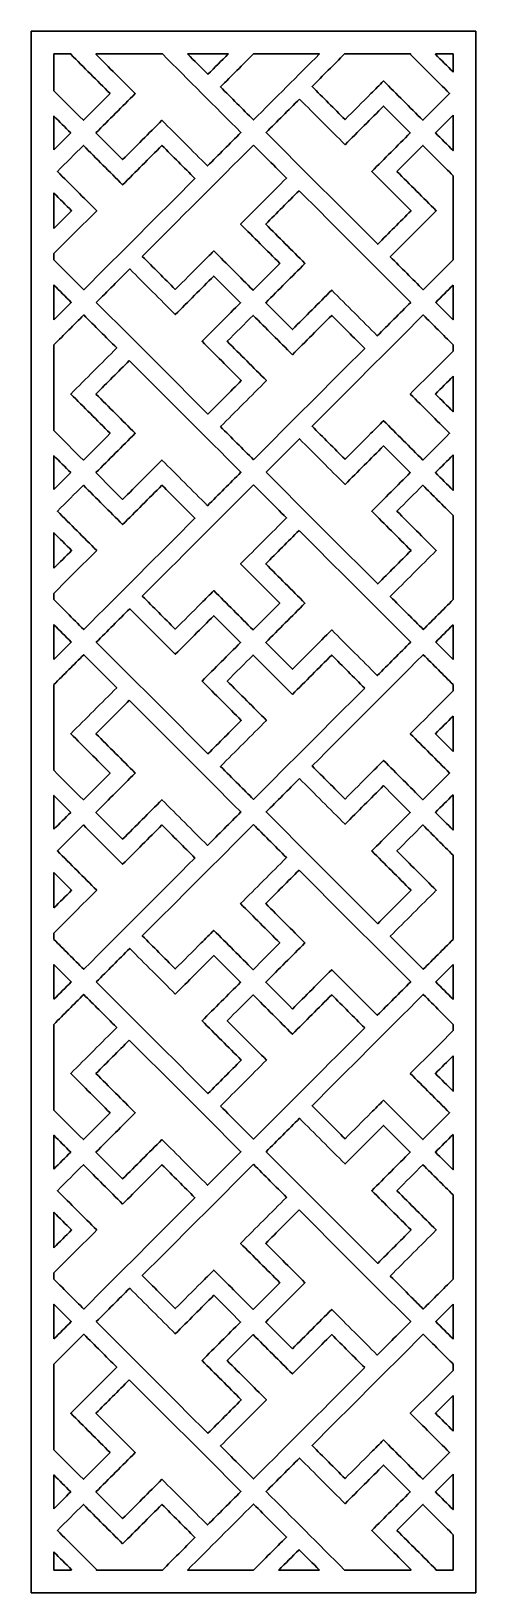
# Model space of a CAD drawing. Header units: centimetres. Extents: x 6.8 to 12, y -9 to 9.
import ezdxf

# ---------------------------------------------------------------- set-up
doc = ezdxf.new("R2010")
doc.units = ezdxf.units.CM
doc.header["$MEASUREMENT"] = 0
doc.layers.add('layer 1', color=7, linetype='Continuous')

msp = doc.modelspace()

# ---------------------------------------------------------------- linework, layer by layer
at = {"layer": 'layer 1', "color": 250, "lineweight": 30}
for points, knots in [([(6.82928, 9.00077), (8.5388, 9.00077), (10.24827, 9.00077), (11.95776, 9.00077), (11.95776, 9.00077), (11.95776, 3.00044), (11.95776, -2.99989), (11.95776, -9.00022), (11.95776, -9.00022), (10.24827, -9.00022), (8.5388, -9.00022), (6.82928, -9.00022), (6.82928, -9.00022), (6.82928, -2.99989), (6.82928, 3.00044), (6.82928, 9.00077)], [0, 0, 0, 0, 0.2, 0.2, 0.2, 0.2, 0.4, 0.4, 0.4, 0.4, 0.6, 0.6, 0.6, 0.6, 1, 1, 1, 1]), ([(7.09082, 8.73924), (7.15707, 8.73924), (7.22332, 8.73924), (7.28956, 8.73924), (7.28956, 8.73924), (7.28828, 8.73793), (7.28699, 8.73665), (7.28569, 8.73535), (7.28569, 8.73535), (7.43678, 8.58423), (7.58788, 8.43314), (7.73899, 8.28205), (7.73899, 8.28205), (7.63622, 8.17929), (7.53349, 8.07653), (7.43072, 7.9738), (7.43072, 7.9738), (7.31745, 8.0871), (7.20414, 8.20041), (7.09082, 8.31372), (7.09082, 8.31372), (7.09082, 8.45554), (7.09082, 8.59739), (7.09082, 8.73924)], [0, 0, 0, 0, 0.14285714, 0.14285714, 0.14285714, 0.14285714, 0.28571429, 0.28571429, 0.28571429, 0.28571429, 0.42857143, 0.42857143, 0.42857143, 0.42857143, 0.57142857, 0.57142857, 0.57142857, 0.57142857, 0.71428571, 0.71428571, 0.71428571, 0.71428571, 1, 1, 1, 1]), ([(7.57968, 8.73924), (7.83396, 8.73924), (8.08826, 8.73924), (8.34254, 8.73924), (8.34254, 8.73924), (8.6445, 8.43723), (8.9465, 8.13524), (9.24847, 7.83327), (9.24847, 7.83327), (9.12002, 7.70483), (8.99159, 7.57639), (8.86314, 7.44798), (8.86314, 7.44798), (8.68791, 7.62324), (8.5126, 7.79852), (8.33735, 7.9738), (8.33735, 7.9738), (8.18622, 7.8227), (8.03515, 7.67158), (7.88404, 7.5205), (7.88404, 7.5205), (7.78131, 7.62324), (7.67853, 7.726), (7.57579, 7.82872), (7.57579, 7.82872), (7.72689, 7.97986), (7.878, 8.13096), (8.0291, 8.28205), (8.0291, 8.28205), (7.878, 8.43314), (7.72689, 8.58423), (7.57579, 8.73535), (7.57579, 8.73535), (7.57707, 8.73665), (7.5784, 8.73793), (7.57968, 8.73924)], [0, 0, 0, 0, 0.1, 0.1, 0.1, 0.1, 0.2, 0.2, 0.2, 0.2, 0.3, 0.3, 0.3, 0.3, 0.4, 0.4, 0.4, 0.4, 0.5, 0.5, 0.5, 0.5, 0.6, 0.6, 0.6, 0.6, 0.7, 0.7, 0.7, 0.7, 0.8, 0.8, 0.8, 0.8, 1, 1, 1, 1]), ([(8.63262, 8.73924), (8.78934, 8.73924), (8.94606, 8.73924), (9.10274, 8.73924), (9.10274, 8.73924), (9.02441, 8.66086), (8.94606, 8.58248), (8.8677, 8.50417), (8.8677, 8.50417), (8.78934, 8.58248), (8.71098, 8.66086), (8.63262, 8.73924)], [0, 0, 0, 0, 0.25, 0.25, 0.25, 0.25, 0.5, 0.5, 0.5, 0.5, 1, 1, 1, 1]), ([(9.39293, 8.73924), (9.64673, 8.73924), (9.90057, 8.73924), (10.1544, 8.73924), (10.1544, 8.73924), (9.90077, 8.48558), (9.64714, 8.23196), (9.39353, 7.97832), (9.39353, 7.97832), (9.2666, 8.10523), (9.13967, 8.23218), (9.01275, 8.3591), (9.01275, 8.3591), (9.13947, 8.48581), (9.26616, 8.61252), (9.39293, 8.73924)], [0, 0, 0, 0, 0.2, 0.2, 0.2, 0.2, 0.4, 0.4, 0.4, 0.4, 0.6, 0.6, 0.6, 0.6, 1, 1, 1, 1]), ([(10.44452, 8.73924), (10.69836, 8.73924), (10.95222, 8.73924), (11.20606, 8.73924), (11.20606, 8.73924), (11.20477, 8.73793), (11.20348, 8.73665), (11.2022, 8.73535), (11.2022, 8.73535), (11.35327, 8.58423), (11.50439, 8.43314), (11.65549, 8.28205), (11.65549, 8.28205), (11.55273, 8.17929), (11.44999, 8.07653), (11.34725, 7.9738), (11.34725, 7.9738), (11.19613, 8.12488), (11.04503, 8.27598), (10.89395, 8.42708), (10.89395, 8.42708), (10.84558, 8.37875), (10.79725, 8.33041), (10.74888, 8.28205), (10.74888, 8.28205), (10.74888, 8.28205), (10.74888, 8.28205), (10.74888, 8.28205), (10.74888, 8.28205), (10.64916, 8.1823), (10.54945, 8.0826), (10.44971, 7.98286), (10.44971, 7.98286), (10.3228, 8.10979), (10.19588, 8.23673), (10.06896, 8.36365), (10.06896, 8.36365), (10.19413, 8.48883), (10.31933, 8.61402), (10.44452, 8.73924)], [0, 0, 0, 0, 0.09090909, 0.09090909, 0.09090909, 0.09090909, 0.18181818, 0.18181818, 0.18181818, 0.18181818, 0.27272727, 0.27272727, 0.27272727, 0.27272727, 0.36363636, 0.36363636, 0.36363636, 0.36363636, 0.45454545, 0.45454545, 0.45454545, 0.45454545, 0.54545455, 0.54545455, 0.54545455, 0.54545455, 0.63636364, 0.63636364, 0.63636364, 0.63636364, 0.72727273, 0.72727273, 0.72727273, 0.72727273, 0.81818182, 0.81818182, 0.81818182, 0.81818182, 1, 1, 1, 1]), ([(11.49616, 8.73924), (11.56285, 8.73924), (11.62951, 8.73924), (11.69621, 8.73924), (11.69621, 8.73924), (11.69621, 8.66996), (11.69621, 8.60069), (11.69621, 8.53141), (11.69621, 8.53141), (11.62826, 8.59939), (11.56027, 8.66735), (11.49229, 8.73535), (11.49229, 8.73535), (11.4936, 8.73665), (11.49486, 8.73793), (11.49616, 8.73924)], [0, 0, 0, 0, 0.2, 0.2, 0.2, 0.2, 0.4, 0.4, 0.4, 0.4, 0.6, 0.6, 0.6, 0.6, 1, 1, 1, 1]), ([(9.92387, 8.21858), (9.79547, 8.09014), (9.66701, 7.96172), (9.53859, 7.83327), (9.53859, 7.83327), (9.96771, 7.40417), (10.39682, 6.97503), (10.82594, 6.5459), (10.82594, 6.5459), (10.9544, 6.67434), (11.08283, 6.8028), (11.21124, 6.93121), (11.21124, 6.93121), (11.06014, 7.08232), (10.90905, 7.23343), (10.75796, 7.38451), (10.75796, 7.38451), (10.90605, 7.53258), (11.0541, 7.68069), (11.2022, 7.82872), (11.2022, 7.82872), (11.09945, 7.9315), (10.99667, 8.03425), (10.89395, 8.137), (10.89395, 8.137), (10.74584, 7.98893), (10.59779, 7.84083), (10.44971, 7.69273), (10.44971, 7.69273), (10.27445, 7.86803), (10.09916, 8.04329), (9.92387, 8.21858)], [0, 0, 0, 0, 0.11111111, 0.11111111, 0.11111111, 0.11111111, 0.22222222, 0.22222222, 0.22222222, 0.22222222, 0.33333333, 0.33333333, 0.33333333, 0.33333333, 0.44444444, 0.44444444, 0.44444444, 0.44444444, 0.55555556, 0.55555556, 0.55555556, 0.55555556, 0.66666667, 0.66666667, 0.66666667, 0.66666667, 0.77777778, 0.77777778, 0.77777778, 0.77777778, 1, 1, 1, 1]), ([(7.09082, 7.63388), (7.09082, 7.76378), (7.09082, 7.89368), (7.09082, 8.02357), (7.09082, 8.02357), (7.15578, 7.95865), (7.22075, 7.89368), (7.28569, 7.82872), (7.28569, 7.82872), (7.22075, 7.76378), (7.15578, 7.69884), (7.09082, 7.63388)], [0, 0, 0, 0, 0.25, 0.25, 0.25, 0.25, 0.5, 0.5, 0.5, 0.5, 1, 1, 1, 1]), ([(11.69621, 8.03267), (11.69621, 7.89671), (11.69621, 7.76078), (11.69621, 7.62481), (11.69621, 7.62481), (11.62826, 7.69277), (11.56027, 7.76078), (11.49229, 7.82872), (11.49229, 7.82872), (11.56027, 7.89671), (11.62826, 7.96468), (11.69621, 8.03267)], [0, 0, 0, 0, 0.25, 0.25, 0.25, 0.25, 0.5, 0.5, 0.5, 0.5, 1, 1, 1, 1]), ([(7.09082, 6.36452), (7.09082, 6.38876), (7.09082, 6.41296), (7.09082, 6.43712), (7.09082, 6.43712), (7.2555, 6.60186), (7.42021, 6.76654), (7.58485, 6.93121), (7.58485, 6.93121), (7.43376, 7.08232), (7.28266, 7.23343), (7.13158, 7.38451), (7.13158, 7.38451), (7.23128, 7.48426), (7.33101, 7.58396), (7.43072, 7.6837), (7.43072, 7.6837), (7.58185, 7.53258), (7.73296, 7.38149), (7.88404, 7.23035), (7.88404, 7.23035), (8.03515, 7.38149), (8.18622, 7.53258), (8.33735, 7.6837), (8.33735, 7.6837), (8.46427, 7.55676), (8.59119, 7.42984), (8.7181, 7.30292), (8.7181, 7.30292), (8.2905, 6.8753), (7.86288, 6.44767), (7.43525, 6.02006), (7.43525, 6.02006), (7.3205, 6.13491), (7.20566, 6.24971), (7.09082, 6.36452)], [0, 0, 0, 0, 0.1, 0.1, 0.1, 0.1, 0.2, 0.2, 0.2, 0.2, 0.3, 0.3, 0.3, 0.3, 0.4, 0.4, 0.4, 0.4, 0.5, 0.5, 0.5, 0.5, 0.6, 0.6, 0.6, 0.6, 0.7, 0.7, 0.7, 0.7, 0.8, 0.8, 0.8, 0.8, 1, 1, 1, 1]), ([(9.39353, 7.68821), (8.96589, 7.2606), (8.53831, 6.833), (8.11068, 6.40539), (8.11068, 6.40539), (8.23762, 6.27847), (8.36454, 6.15156), (8.49146, 6.02462), (8.49146, 6.02462), (8.59119, 6.12434), (8.6909, 6.22405), (8.79063, 6.32378), (8.79063, 6.32378), (8.79063, 6.32378), (8.79063, 6.32378), (8.79063, 6.32378), (8.79063, 6.32378), (8.83897, 6.37215), (8.88732, 6.42048), (8.93569, 6.46885), (8.93569, 6.46885), (9.08679, 6.31773), (9.23791, 6.16666), (9.38899, 6.01554), (9.38899, 6.01554), (9.49173, 6.11832), (9.59446, 6.22105), (9.69723, 6.32378), (9.69723, 6.32378), (9.54615, 6.4749), (9.39504, 6.62598), (9.24393, 6.77707), (9.24393, 6.77707), (9.42072, 6.95389), (9.5975, 7.13066), (9.77429, 7.30747), (9.77429, 7.30747), (9.69346, 7.38829), (9.61263, 7.46913), (9.53174, 7.54997), (9.53174, 7.54997), (9.48567, 7.59607), (9.43962, 7.64213), (9.39353, 7.68821)], [0, 0, 0, 0, 0.08333333, 0.08333333, 0.08333333, 0.08333333, 0.16666667, 0.16666667, 0.16666667, 0.16666667, 0.25, 0.25, 0.25, 0.25, 0.33333333, 0.33333333, 0.33333333, 0.33333333, 0.41666667, 0.41666667, 0.41666667, 0.41666667, 0.5, 0.5, 0.5, 0.5, 0.58333333, 0.58333333, 0.58333333, 0.58333333, 0.66666667, 0.66666667, 0.66666667, 0.66666667, 0.75, 0.75, 0.75, 0.75, 0.83333333, 0.83333333, 0.83333333, 0.83333333, 1, 1, 1, 1]), ([(11.69621, 7.33472), (11.69621, 7.01131), (11.69621, 6.68791), (11.69621, 6.36452), (11.69621, 6.36452), (11.58141, 6.24971), (11.4666, 6.13491), (11.35181, 6.02006), (11.35181, 6.02006), (11.22483, 6.14701), (11.09791, 6.27395), (10.97102, 6.40085), (10.97102, 6.40085), (11.14777, 6.57762), (11.32457, 6.75444), (11.50135, 6.93121), (11.50135, 6.93121), (11.35026, 7.08232), (11.19914, 7.23343), (11.04806, 7.38451), (11.04806, 7.38451), (11.14777, 7.48426), (11.24752, 7.58396), (11.34725, 7.6837), (11.34725, 7.6837), (11.46354, 7.56737), (11.57985, 7.45105), (11.69621, 7.33472)], [0, 0, 0, 0, 0.125, 0.125, 0.125, 0.125, 0.25, 0.25, 0.25, 0.25, 0.375, 0.375, 0.375, 0.375, 0.5, 0.5, 0.5, 0.5, 0.625, 0.625, 0.625, 0.625, 0.75, 0.75, 0.75, 0.75, 1, 1, 1, 1]), ([(7.09082, 6.72731), (7.09082, 6.86324), (7.09082, 6.99917), (7.09082, 7.13514), (7.09082, 7.13514), (7.15881, 7.06717), (7.22678, 6.99917), (7.29474, 6.93121), (7.29474, 6.93121), (7.22678, 6.86324), (7.15881, 6.79525), (7.09082, 6.72731)], [0, 0, 0, 0, 0.25, 0.25, 0.25, 0.25, 0.5, 0.5, 0.5, 0.5, 1, 1, 1, 1]), ([(9.91935, 7.16241), (9.79092, 7.03398), (9.66248, 6.90553), (9.53405, 6.77707), (9.53405, 6.77707), (9.68515, 6.62598), (9.83621, 6.4749), (9.98733, 6.32378), (9.98733, 6.32378), (9.83621, 6.17268), (9.68515, 6.02159), (9.53405, 5.8705), (9.53405, 5.8705), (9.63679, 5.76773), (9.73955, 5.66502), (9.84229, 5.56224), (9.84229, 5.56224), (9.99335, 5.71335), (10.14447, 5.86444), (10.29559, 6.01554), (10.29559, 6.01554), (10.47085, 5.84027), (10.64613, 5.66502), (10.82139, 5.48972), (10.82139, 5.48972), (10.94984, 5.61815), (11.07829, 5.74659), (11.20672, 5.87503), (11.20672, 5.87503), (10.7776, 6.30416), (10.34848, 6.73328), (9.91935, 7.16241)], [0, 0, 0, 0, 0.11111111, 0.11111111, 0.11111111, 0.11111111, 0.22222222, 0.22222222, 0.22222222, 0.22222222, 0.33333333, 0.33333333, 0.33333333, 0.33333333, 0.44444444, 0.44444444, 0.44444444, 0.44444444, 0.55555556, 0.55555556, 0.55555556, 0.55555556, 0.66666667, 0.66666667, 0.66666667, 0.66666667, 0.77777778, 0.77777778, 0.77777778, 0.77777778, 1, 1, 1, 1]), ([(7.58035, 5.87503), (7.70876, 6.00345), (7.83721, 6.1319), (7.96566, 6.26033), (7.96566, 6.26033), (8.1409, 6.08508), (8.31619, 5.90977), (8.49146, 5.73451), (8.49146, 5.73451), (8.63951, 5.88256), (8.78762, 6.03067), (8.93569, 6.17873), (8.93569, 6.17873), (9.03843, 6.076), (9.14119, 5.97325), (9.24393, 5.8705), (9.24393, 5.8705), (9.09586, 5.72241), (8.94777, 5.57432), (8.7997, 5.42627), (8.7997, 5.42627), (8.9508, 5.27517), (9.1019, 5.12405), (9.25301, 4.97296), (9.25301, 4.97296), (9.12456, 4.84452), (8.99612, 4.71609), (8.8677, 4.58764), (8.8677, 4.58764), (8.43856, 5.01679), (8.00945, 5.44588), (7.58035, 5.87503)], [0, 0, 0, 0, 0.11111111, 0.11111111, 0.11111111, 0.11111111, 0.22222222, 0.22222222, 0.22222222, 0.22222222, 0.33333333, 0.33333333, 0.33333333, 0.33333333, 0.44444444, 0.44444444, 0.44444444, 0.44444444, 0.55555556, 0.55555556, 0.55555556, 0.55555556, 0.66666667, 0.66666667, 0.66666667, 0.66666667, 0.77777778, 0.77777778, 0.77777778, 0.77777778, 1, 1, 1, 1]), ([(7.09082, 5.67565), (7.09082, 5.80857), (7.09082, 5.9415), (7.09082, 6.07442), (7.09082, 6.07442), (7.15729, 6.00792), (7.22375, 5.9415), (7.29021, 5.87503), (7.29021, 5.87503), (7.22375, 5.80857), (7.15729, 5.74211), (7.09082, 5.67565)], [0, 0, 0, 0, 0.25, 0.25, 0.25, 0.25, 0.5, 0.5, 0.5, 0.5, 1, 1, 1, 1]), ([(11.69621, 6.07442), (11.69621, 5.9415), (11.69621, 5.80857), (11.69621, 5.67565), (11.69621, 5.67565), (11.62977, 5.74211), (11.56331, 5.80857), (11.4968, 5.87503), (11.4968, 5.87503), (11.56331, 5.9415), (11.62977, 6.00792), (11.69621, 6.07442)], [0, 0, 0, 0, 0.25, 0.25, 0.25, 0.25, 0.5, 0.5, 0.5, 0.5, 1, 1, 1, 1]), ([(7.09082, 4.3972), (7.09082, 4.72664), (7.09082, 5.0561), (7.09082, 5.38553), (7.09082, 5.38553), (7.20566, 5.50033), (7.3205, 5.61519), (7.43525, 5.72998), (7.43525, 5.72998), (7.56222, 5.60305), (7.68914, 5.47612), (7.81605, 5.3492), (7.81605, 5.3492), (7.63926, 5.1724), (7.46247, 4.99562), (7.28569, 4.81881), (7.28569, 4.81881), (7.43678, 4.66775), (7.58788, 4.51664), (7.73899, 4.36553), (7.73899, 4.36553), (7.63622, 4.26281), (7.53349, 4.16003), (7.43072, 4.05731), (7.43072, 4.05731), (7.31745, 4.17059), (7.20414, 4.28391), (7.09082, 4.3972)], [0, 0, 0, 0, 0.125, 0.125, 0.125, 0.125, 0.25, 0.25, 0.25, 0.25, 0.375, 0.375, 0.375, 0.375, 0.5, 0.5, 0.5, 0.5, 0.625, 0.625, 0.625, 0.625, 0.75, 0.75, 0.75, 0.75, 1, 1, 1, 1]), ([(9.01275, 4.44263), (9.18953, 4.61939), (9.36631, 4.79619), (9.5431, 4.97296), (9.5431, 4.97296), (9.39201, 5.12405), (9.24092, 5.27517), (9.08981, 5.42627), (9.08981, 5.42627), (9.18953, 5.52598), (9.28926, 5.62572), (9.38899, 5.72544), (9.38899, 5.72544), (9.54009, 5.57432), (9.69119, 5.42325), (9.84229, 5.27213), (9.84229, 5.27213), (9.99335, 5.42325), (10.14447, 5.57432), (10.29559, 5.72544), (10.29559, 5.72544), (10.42251, 5.5985), (10.54942, 5.47158), (10.67635, 5.34466), (10.67635, 5.34466), (10.24875, 4.91707), (9.82113, 4.48944), (9.39353, 4.06184), (9.39353, 4.06184), (9.2666, 4.18877), (9.13967, 4.31565), (9.01275, 4.44263)], [0, 0, 0, 0, 0.11111111, 0.11111111, 0.11111111, 0.11111111, 0.22222222, 0.22222222, 0.22222222, 0.22222222, 0.33333333, 0.33333333, 0.33333333, 0.33333333, 0.44444444, 0.44444444, 0.44444444, 0.44444444, 0.55555556, 0.55555556, 0.55555556, 0.55555556, 0.66666667, 0.66666667, 0.66666667, 0.66666667, 0.77777778, 0.77777778, 0.77777778, 0.77777778, 1, 1, 1, 1]), ([(11.69621, 5.38553), (11.69621, 5.36132), (11.69621, 5.3371), (11.69621, 5.31288), (11.69621, 5.31288), (11.53154, 5.1482), (11.36687, 4.98353), (11.2022, 4.81881), (11.2022, 4.81881), (11.35327, 4.66775), (11.50439, 4.51664), (11.65549, 4.36553), (11.65549, 4.36553), (11.55273, 4.26281), (11.44999, 4.16003), (11.34725, 4.05731), (11.34725, 4.05731), (11.19613, 4.20839), (11.04503, 4.3595), (10.89395, 4.51061), (10.89395, 4.51061), (10.84558, 4.46225), (10.79725, 4.4139), (10.74888, 4.36553), (10.74888, 4.36553), (10.74888, 4.36553), (10.74888, 4.36553), (10.74888, 4.36553), (10.74888, 4.36553), (10.64916, 4.26583), (10.54945, 4.16609), (10.44971, 4.06637), (10.44971, 4.06637), (10.3228, 4.19327), (10.19588, 4.32021), (10.06896, 4.44715), (10.06896, 4.44715), (10.49655, 4.87475), (10.92415, 5.30236), (11.35181, 5.72998), (11.35181, 5.72998), (11.4666, 5.61519), (11.58141, 5.50033), (11.69621, 5.38553)], [0, 0, 0, 0, 0.08333333, 0.08333333, 0.08333333, 0.08333333, 0.16666667, 0.16666667, 0.16666667, 0.16666667, 0.25, 0.25, 0.25, 0.25, 0.33333333, 0.33333333, 0.33333333, 0.33333333, 0.41666667, 0.41666667, 0.41666667, 0.41666667, 0.5, 0.5, 0.5, 0.5, 0.58333333, 0.58333333, 0.58333333, 0.58333333, 0.66666667, 0.66666667, 0.66666667, 0.66666667, 0.75, 0.75, 0.75, 0.75, 0.83333333, 0.83333333, 0.83333333, 0.83333333, 1, 1, 1, 1]), ([(7.96108, 5.20415), (7.83265, 5.07569), (7.70423, 4.94727), (7.57579, 4.81881), (7.57579, 4.81881), (7.72689, 4.66775), (7.878, 4.51664), (8.0291, 4.36553), (8.0291, 4.36553), (7.878, 4.21446), (7.72689, 4.06334), (7.57579, 3.91225), (7.57579, 3.91225), (7.67853, 3.8095), (7.78131, 3.70676), (7.88404, 3.604), (7.88404, 3.604), (8.03515, 3.75508), (8.18622, 3.9062), (8.33735, 4.05731), (8.33735, 4.05731), (8.5126, 3.88201), (8.68791, 3.70676), (8.86314, 3.53149), (8.86314, 3.53149), (8.99159, 3.65991), (9.12002, 3.78836), (9.24847, 3.91678), (9.24847, 3.91678), (8.81936, 4.3459), (8.39023, 4.77503), (7.96108, 5.20415)], [0, 0, 0, 0, 0.11111111, 0.11111111, 0.11111111, 0.11111111, 0.22222222, 0.22222222, 0.22222222, 0.22222222, 0.33333333, 0.33333333, 0.33333333, 0.33333333, 0.44444444, 0.44444444, 0.44444444, 0.44444444, 0.55555556, 0.55555556, 0.55555556, 0.55555556, 0.66666667, 0.66666667, 0.66666667, 0.66666667, 0.77777778, 0.77777778, 0.77777778, 0.77777778, 1, 1, 1, 1]), ([(11.69621, 5.02275), (11.69621, 4.88681), (11.69621, 4.75087), (11.69621, 4.61492), (11.69621, 4.61492), (11.62826, 4.68289), (11.56027, 4.75087), (11.49229, 4.81881), (11.49229, 4.81881), (11.56027, 4.88681), (11.62826, 4.95476), (11.69621, 5.02275)], [0, 0, 0, 0, 0.25, 0.25, 0.25, 0.25, 0.5, 0.5, 0.5, 0.5, 1, 1, 1, 1]), ([(9.53859, 3.91678), (9.66701, 4.04524), (9.79547, 4.17365), (9.92387, 4.30208), (9.92387, 4.30208), (10.09916, 4.12679), (10.27445, 3.95155), (10.44971, 3.77626), (10.44971, 3.77626), (10.59779, 3.92434), (10.74584, 4.07241), (10.89395, 4.22047), (10.89395, 4.22047), (10.99667, 4.11773), (11.09945, 4.01499), (11.2022, 3.91225), (11.2022, 3.91225), (11.0541, 3.76418), (10.90605, 3.61609), (10.75796, 3.46803), (10.75796, 3.46803), (10.90905, 3.31693), (11.06014, 3.16579), (11.21124, 3.01471), (11.21124, 3.01471), (11.08283, 2.88627), (10.9544, 2.75787), (10.82594, 2.6294), (10.82594, 2.6294), (10.39682, 3.05852), (9.96771, 3.48766), (9.53859, 3.91678)], [0, 0, 0, 0, 0.11111111, 0.11111111, 0.11111111, 0.11111111, 0.22222222, 0.22222222, 0.22222222, 0.22222222, 0.33333333, 0.33333333, 0.33333333, 0.33333333, 0.44444444, 0.44444444, 0.44444444, 0.44444444, 0.55555556, 0.55555556, 0.55555556, 0.55555556, 0.66666667, 0.66666667, 0.66666667, 0.66666667, 0.77777778, 0.77777778, 0.77777778, 0.77777778, 1, 1, 1, 1]), ([(7.09082, 3.7174), (7.09082, 3.84731), (7.09082, 3.9772), (7.09082, 4.1071), (7.09082, 4.1071), (7.15578, 4.04217), (7.22075, 3.9772), (7.28569, 3.91225), (7.28569, 3.91225), (7.22075, 3.84731), (7.15578, 3.78235), (7.09082, 3.7174)], [0, 0, 0, 0, 0.25, 0.25, 0.25, 0.25, 0.5, 0.5, 0.5, 0.5, 1, 1, 1, 1]), ([(11.69621, 4.11619), (11.69621, 3.98023), (11.69621, 3.84429), (11.69621, 3.70832), (11.69621, 3.70832), (11.62826, 3.77629), (11.56027, 3.84429), (11.49229, 3.91225), (11.49229, 3.91225), (11.56027, 3.98023), (11.62826, 4.04819), (11.69621, 4.11619)], [0, 0, 0, 0, 0.25, 0.25, 0.25, 0.25, 0.5, 0.5, 0.5, 0.5, 1, 1, 1, 1]), ([(7.09082, 2.44802), (7.09082, 2.47225), (7.09082, 2.49646), (7.09082, 2.52069), (7.09082, 2.52069), (7.2555, 2.68536), (7.42021, 2.85005), (7.58485, 3.01471), (7.58485, 3.01471), (7.43376, 3.16579), (7.28266, 3.31693), (7.13158, 3.46803), (7.13158, 3.46803), (7.23128, 3.56772), (7.33101, 3.66746), (7.43072, 3.76719), (7.43072, 3.76719), (7.58185, 3.61609), (7.73296, 3.46498), (7.88404, 3.3139), (7.88404, 3.3139), (8.03515, 3.46498), (8.18622, 3.61609), (8.33735, 3.76719), (8.33735, 3.76719), (8.46427, 3.64029), (8.59119, 3.51331), (8.7181, 3.38643), (8.7181, 3.38643), (8.2905, 2.95878), (7.86288, 2.53119), (7.43525, 2.10358), (7.43525, 2.10358), (7.37107, 2.16779), (7.30683, 2.23201), (7.2426, 2.29624), (7.2426, 2.29624), (7.19202, 2.34684), (7.14142, 2.39743), (7.09082, 2.44802)], [0, 0, 0, 0, 0.09090909, 0.09090909, 0.09090909, 0.09090909, 0.18181818, 0.18181818, 0.18181818, 0.18181818, 0.27272727, 0.27272727, 0.27272727, 0.27272727, 0.36363636, 0.36363636, 0.36363636, 0.36363636, 0.45454545, 0.45454545, 0.45454545, 0.45454545, 0.54545455, 0.54545455, 0.54545455, 0.54545455, 0.63636364, 0.63636364, 0.63636364, 0.63636364, 0.72727273, 0.72727273, 0.72727273, 0.72727273, 0.81818182, 0.81818182, 0.81818182, 0.81818182, 1, 1, 1, 1]), ([(9.39353, 3.77175), (8.96589, 3.3441), (8.53831, 2.91651), (8.11068, 2.48886), (8.11068, 2.48886), (8.23762, 2.36196), (8.36454, 2.23504), (8.49146, 2.10812), (8.49146, 2.10812), (8.59119, 2.20784), (8.6909, 2.30755), (8.79063, 2.4073), (8.79063, 2.4073), (8.79063, 2.4073), (8.79063, 2.4073), (8.79063, 2.4073), (8.79063, 2.4073), (8.83897, 2.45563), (8.88732, 2.50401), (8.93569, 2.55235), (8.93569, 2.55235), (9.08679, 2.40127), (9.23791, 2.25016), (9.38899, 2.09905), (9.38899, 2.09905), (9.49173, 2.2018), (9.59446, 2.30455), (9.69723, 2.4073), (9.69723, 2.4073), (9.54615, 2.55839), (9.39504, 2.70949), (9.24393, 2.86059), (9.24393, 2.86059), (9.42072, 3.03738), (9.5975, 3.21418), (9.77429, 3.39096), (9.77429, 3.39096), (9.69949, 3.46574), (9.62472, 3.54058), (9.5499, 3.61535), (9.5499, 3.61535), (9.49777, 3.66746), (9.44565, 3.7196), (9.39353, 3.77175)], [0, 0, 0, 0, 0.08333333, 0.08333333, 0.08333333, 0.08333333, 0.16666667, 0.16666667, 0.16666667, 0.16666667, 0.25, 0.25, 0.25, 0.25, 0.33333333, 0.33333333, 0.33333333, 0.33333333, 0.41666667, 0.41666667, 0.41666667, 0.41666667, 0.5, 0.5, 0.5, 0.5, 0.58333333, 0.58333333, 0.58333333, 0.58333333, 0.66666667, 0.66666667, 0.66666667, 0.66666667, 0.75, 0.75, 0.75, 0.75, 0.83333333, 0.83333333, 0.83333333, 0.83333333, 1, 1, 1, 1]), ([(11.69621, 3.41822), (11.69621, 3.09484), (11.69621, 2.77141), (11.69621, 2.44802), (11.69621, 2.44802), (11.58141, 2.33323), (11.4666, 2.21842), (11.35181, 2.10358), (11.35181, 2.10358), (11.29357, 2.16178), (11.23542, 2.21993), (11.17727, 2.27811), (11.17727, 2.27811), (11.10851, 2.34686), (11.03976, 2.41561), (10.97102, 2.48438), (10.97102, 2.48438), (11.14777, 2.66115), (11.32457, 2.83793), (11.50135, 3.01471), (11.50135, 3.01471), (11.35026, 3.16579), (11.19914, 3.31693), (11.04806, 3.46803), (11.04806, 3.46803), (11.14777, 3.56772), (11.24752, 3.66746), (11.34725, 3.76719), (11.34725, 3.76719), (11.46354, 3.65087), (11.57985, 3.53455), (11.69621, 3.41822)], [0, 0, 0, 0, 0.11111111, 0.11111111, 0.11111111, 0.11111111, 0.22222222, 0.22222222, 0.22222222, 0.22222222, 0.33333333, 0.33333333, 0.33333333, 0.33333333, 0.44444444, 0.44444444, 0.44444444, 0.44444444, 0.55555556, 0.55555556, 0.55555556, 0.55555556, 0.66666667, 0.66666667, 0.66666667, 0.66666667, 0.77777778, 0.77777778, 0.77777778, 0.77777778, 1, 1, 1, 1]), ([(9.91935, 3.24588), (9.79092, 3.11746), (9.66248, 2.98903), (9.53405, 2.86059), (9.53405, 2.86059), (9.68515, 2.70949), (9.83621, 2.55839), (9.98733, 2.4073), (9.98733, 2.4073), (9.83621, 2.25621), (9.68515, 2.10507), (9.53405, 1.95401), (9.53405, 1.95401), (9.63679, 1.85126), (9.73955, 1.74849), (9.84229, 1.64577), (9.84229, 1.64577), (9.99335, 1.79686), (10.14447, 1.94798), (10.29559, 2.09905), (10.29559, 2.09905), (10.47085, 1.92377), (10.64613, 1.74849), (10.82139, 1.57322), (10.82139, 1.57322), (10.94984, 1.70166), (11.07829, 1.83012), (11.20672, 1.95853), (11.20672, 1.95853), (10.7776, 2.38766), (10.34848, 2.81678), (9.91935, 3.24588)], [0, 0, 0, 0, 0.11111111, 0.11111111, 0.11111111, 0.11111111, 0.22222222, 0.22222222, 0.22222222, 0.22222222, 0.33333333, 0.33333333, 0.33333333, 0.33333333, 0.44444444, 0.44444444, 0.44444444, 0.44444444, 0.55555556, 0.55555556, 0.55555556, 0.55555556, 0.66666667, 0.66666667, 0.66666667, 0.66666667, 0.77777778, 0.77777778, 0.77777778, 0.77777778, 1, 1, 1, 1]), ([(7.09082, 2.8108), (7.09082, 2.94675), (7.09082, 3.08271), (7.09082, 3.21864), (7.09082, 3.21864), (7.15881, 3.15067), (7.22678, 3.08271), (7.29474, 3.01471), (7.29474, 3.01471), (7.22678, 2.94675), (7.15881, 2.87878), (7.09082, 2.8108)], [0, 0, 0, 0, 0.25, 0.25, 0.25, 0.25, 0.5, 0.5, 0.5, 0.5, 1, 1, 1, 1]), ([(7.96566, 2.34384), (7.83721, 2.21538), (7.70876, 2.08701), (7.58035, 1.95853), (7.58035, 1.95853), (8.00945, 1.52941), (8.43856, 1.10029), (8.8677, 0.67116), (8.8677, 0.67116), (8.99612, 0.79959), (9.12456, 0.92803), (9.25301, 1.05648), (9.25301, 1.05648), (9.1019, 1.20754), (8.9508, 1.35864), (8.7997, 1.50976), (8.7997, 1.50976), (8.94777, 1.65785), (9.09586, 1.80594), (9.24393, 1.95401), (9.24393, 1.95401), (9.14119, 2.05674), (9.03843, 2.1595), (8.93569, 2.26224), (8.93569, 2.26224), (8.78762, 2.11415), (8.63951, 1.96608), (8.49146, 1.818), (8.49146, 1.818), (8.31619, 1.9933), (8.1409, 2.16857), (7.96566, 2.34384)], [0, 0, 0, 0, 0.11111111, 0.11111111, 0.11111111, 0.11111111, 0.22222222, 0.22222222, 0.22222222, 0.22222222, 0.33333333, 0.33333333, 0.33333333, 0.33333333, 0.44444444, 0.44444444, 0.44444444, 0.44444444, 0.55555556, 0.55555556, 0.55555556, 0.55555556, 0.66666667, 0.66666667, 0.66666667, 0.66666667, 0.77777778, 0.77777778, 0.77777778, 0.77777778, 1, 1, 1, 1]), ([(7.09082, 1.75915), (7.09082, 1.89208), (7.09082, 2.02499), (7.09082, 2.15791), (7.09082, 2.15791), (7.15729, 2.09147), (7.22375, 2.02499), (7.29021, 1.95853), (7.29021, 1.95853), (7.22375, 1.89208), (7.15729, 1.82562), (7.09082, 1.75915)], [0, 0, 0, 0, 0.25, 0.25, 0.25, 0.25, 0.5, 0.5, 0.5, 0.5, 1, 1, 1, 1]), ([(11.69621, 2.15791), (11.69621, 2.02499), (11.69621, 1.89208), (11.69621, 1.75915), (11.69621, 1.75915), (11.62977, 1.82562), (11.56331, 1.89207), (11.4968, 1.95853), (11.4968, 1.95853), (11.56331, 2.02499), (11.62977, 2.09147), (11.69621, 2.15791)], [0, 0, 0, 0, 0.25, 0.25, 0.25, 0.25, 0.5, 0.5, 0.5, 0.5, 1, 1, 1, 1]), ([(7.09082, 0.48073), (7.09082, 0.81015), (7.09082, 1.13959), (7.09082, 1.46902), (7.09082, 1.46902), (7.20566, 1.58384), (7.3205, 1.69866), (7.43525, 1.81347), (7.43525, 1.81347), (7.48739, 1.76136), (7.53953, 1.70922), (7.59168, 1.65708), (7.59168, 1.65708), (7.66645, 1.5823), (7.74127, 1.50749), (7.81605, 1.43271), (7.81605, 1.43271), (7.63926, 1.25592), (7.46247, 1.07911), (7.28569, 0.90233), (7.28569, 0.90233), (7.43678, 0.75124), (7.58788, 0.60015), (7.73899, 0.44905), (7.73899, 0.44905), (7.63622, 0.34629), (7.53349, 0.24354), (7.43072, 0.1408), (7.43072, 0.1408), (7.31745, 0.25411), (7.20414, 0.36743), (7.09082, 0.48073)], [0, 0, 0, 0, 0.11111111, 0.11111111, 0.11111111, 0.11111111, 0.22222222, 0.22222222, 0.22222222, 0.22222222, 0.33333333, 0.33333333, 0.33333333, 0.33333333, 0.44444444, 0.44444444, 0.44444444, 0.44444444, 0.55555556, 0.55555556, 0.55555556, 0.55555556, 0.66666667, 0.66666667, 0.66666667, 0.66666667, 0.77777778, 0.77777778, 0.77777778, 0.77777778, 1, 1, 1, 1]), ([(10.67635, 1.42815), (10.54942, 1.5551), (10.42251, 1.68203), (10.29559, 1.80893), (10.29559, 1.80893), (10.14447, 1.65786), (9.99335, 1.50676), (9.84229, 1.35567), (9.84229, 1.35567), (9.69119, 1.50676), (9.54009, 1.65786), (9.38899, 1.80893), (9.38899, 1.80893), (9.28926, 1.7092), (9.18953, 1.60949), (9.08981, 1.50976), (9.08981, 1.50976), (9.24092, 1.35864), (9.39201, 1.20754), (9.5431, 1.05648), (9.5431, 1.05648), (9.36631, 0.87967), (9.18953, 0.7029), (9.01275, 0.52611), (9.01275, 0.52611), (9.08149, 0.45737), (9.15025, 0.38861), (9.21901, 0.31986), (9.21901, 0.31986), (9.27715, 0.26168), (9.33536, 0.20349), (9.39353, 0.14533), (9.39353, 0.14533), (9.82113, 0.57296), (10.24875, 1.00057), (10.67635, 1.42815)], [0, 0, 0, 0, 0.1, 0.1, 0.1, 0.1, 0.2, 0.2, 0.2, 0.2, 0.3, 0.3, 0.3, 0.3, 0.4, 0.4, 0.4, 0.4, 0.5, 0.5, 0.5, 0.5, 0.6, 0.6, 0.6, 0.6, 0.7, 0.7, 0.7, 0.7, 0.8, 0.8, 0.8, 0.8, 1, 1, 1, 1]), ([(11.69621, 1.46902), (11.69621, 1.4448), (11.69621, 1.42057), (11.69621, 1.39636), (11.69621, 1.39636), (11.53154, 1.2317), (11.36687, 1.06702), (11.2022, 0.90233), (11.2022, 0.90233), (11.35327, 0.75124), (11.50439, 0.60015), (11.65549, 0.44905), (11.65549, 0.44905), (11.55273, 0.34629), (11.44999, 0.24354), (11.34725, 0.1408), (11.34725, 0.1408), (11.19613, 0.29189), (11.04503, 0.44301), (10.89395, 0.59409), (10.89395, 0.59409), (10.84558, 0.54573), (10.79725, 0.49739), (10.74888, 0.44905), (10.74888, 0.44905), (10.74888, 0.44905), (10.74888, 0.44905), (10.74888, 0.44905), (10.74888, 0.44905), (10.64916, 0.3493), (10.54945, 0.24956), (10.44971, 0.14988), (10.44971, 0.14988), (10.3228, 0.2768), (10.19588, 0.40371), (10.06896, 0.53066), (10.06896, 0.53066), (10.49655, 0.95824), (10.92415, 1.38588), (11.35181, 1.81347), (11.35181, 1.81347), (11.40998, 1.75529), (11.46814, 1.69713), (11.52627, 1.63897), (11.52627, 1.63897), (11.58291, 1.5823), (11.63956, 1.52569), (11.69621, 1.46902)], [0, 0, 0, 0, 0.07692308, 0.07692308, 0.07692308, 0.07692308, 0.15384615, 0.15384615, 0.15384615, 0.15384615, 0.23076923, 0.23076923, 0.23076923, 0.23076923, 0.30769231, 0.30769231, 0.30769231, 0.30769231, 0.38461538, 0.38461538, 0.38461538, 0.38461538, 0.46153846, 0.46153846, 0.46153846, 0.46153846, 0.53846154, 0.53846154, 0.53846154, 0.53846154, 0.61538462, 0.61538462, 0.61538462, 0.61538462, 0.69230769, 0.69230769, 0.69230769, 0.69230769, 0.76923077, 0.76923077, 0.76923077, 0.76923077, 0.84615385, 0.84615385, 0.84615385, 0.84615385, 1, 1, 1, 1]), ([(7.96108, 1.28766), (7.83265, 1.1592), (7.70423, 1.03077), (7.57579, 0.90233), (7.57579, 0.90233), (7.72689, 0.75124), (7.878, 0.60015), (8.0291, 0.44905), (8.0291, 0.44905), (7.878, 0.29796), (7.72689, 0.14683), (7.57579, -0.00427), (7.57579, -0.00427), (7.67853, -0.107), (7.78131, -0.20976), (7.88404, -0.31251), (7.88404, -0.31251), (8.03515, -0.16139), (8.18622, -0.01027), (8.33735, 0.1408), (8.33735, 0.1408), (8.5126, -0.0345), (8.68791, -0.20976), (8.86314, -0.38506), (8.86314, -0.38506), (8.99159, -0.2566), (9.12002, -0.12816), (9.24847, 0.00028), (9.24847, 0.00028), (8.81936, 0.4294), (8.39023, 0.85852), (7.96108, 1.28766)], [0, 0, 0, 0, 0.11111111, 0.11111111, 0.11111111, 0.11111111, 0.22222222, 0.22222222, 0.22222222, 0.22222222, 0.33333333, 0.33333333, 0.33333333, 0.33333333, 0.44444444, 0.44444444, 0.44444444, 0.44444444, 0.55555556, 0.55555556, 0.55555556, 0.55555556, 0.66666667, 0.66666667, 0.66666667, 0.66666667, 0.77777778, 0.77777778, 0.77777778, 0.77777778, 1, 1, 1, 1]), ([(11.69621, 1.10627), (11.69621, 0.97034), (11.69621, 0.83437), (11.69621, 0.69844), (11.69621, 0.69844), (11.62826, 0.76638), (11.56027, 0.83437), (11.49229, 0.90233), (11.49229, 0.90233), (11.56027, 0.97034), (11.62826, 1.03827), (11.69621, 1.10627)], [0, 0, 0, 0, 0.25, 0.25, 0.25, 0.25, 0.5, 0.5, 0.5, 0.5, 1, 1, 1, 1]), ([(9.92387, 0.38561), (9.79547, 0.25716), (9.66701, 0.12873), (9.53859, 0.00028), (9.53859, 0.00028), (9.96771, -0.42882), (10.39682, -0.85795), (10.82594, -1.28707), (10.82594, -1.28707), (10.9544, -1.15863), (11.08283, -1.03022), (11.21124, -0.90178), (11.21124, -0.90178), (11.06014, -0.75068), (10.90905, -0.59959), (10.75796, -0.44849), (10.75796, -0.44849), (10.90605, -0.30042), (11.0541, -0.15234), (11.2022, -0.00427), (11.2022, -0.00427), (11.09945, 0.09848), (10.99667, 0.20125), (10.89395, 0.30397), (10.89395, 0.30397), (10.74584, 0.15591), (10.59779, 0.00783), (10.44971, -0.14024), (10.44971, -0.14024), (10.27445, 0.03505), (10.09916, 0.21032), (9.92387, 0.38561)], [0, 0, 0, 0, 0.11111111, 0.11111111, 0.11111111, 0.11111111, 0.22222222, 0.22222222, 0.22222222, 0.22222222, 0.33333333, 0.33333333, 0.33333333, 0.33333333, 0.44444444, 0.44444444, 0.44444444, 0.44444444, 0.55555556, 0.55555556, 0.55555556, 0.55555556, 0.66666667, 0.66666667, 0.66666667, 0.66666667, 0.77777778, 0.77777778, 0.77777778, 0.77777778, 1, 1, 1, 1]), ([(7.09082, -0.19913), (7.09082, -0.06922), (7.09082, 0.0607), (7.09082, 0.1906), (7.09082, 0.1906), (7.15578, 0.12566), (7.22075, 0.0607), (7.28569, -0.00427), (7.28569, -0.00427), (7.22075, -0.06922), (7.15578, -0.13417), (7.09082, -0.19913)], [0, 0, 0, 0, 0.25, 0.25, 0.25, 0.25, 0.5, 0.5, 0.5, 0.5, 1, 1, 1, 1]), ([(11.69621, 0.19968), (11.69621, 0.06372), (11.69621, -0.07223), (11.69621, -0.20819), (11.69621, -0.20819), (11.62826, -0.14019), (11.56027, -0.07223), (11.49229, -0.00427), (11.49229, -0.00427), (11.56027, 0.06372), (11.62826, 0.13171), (11.69621, 0.19968)], [0, 0, 0, 0, 0.25, 0.25, 0.25, 0.25, 0.5, 0.5, 0.5, 0.5, 1, 1, 1, 1]), ([(7.09082, -1.46847), (7.09082, -1.44424), (7.09082, -1.42002), (7.09082, -1.39581), (7.09082, -1.39581), (7.2555, -1.23115), (7.42021, -1.06646), (7.58485, -0.90178), (7.58485, -0.90178), (7.43376, -0.75068), (7.28266, -0.59959), (7.13158, -0.44849), (7.13158, -0.44849), (7.23128, -0.34875), (7.33101, -0.24901), (7.43072, -0.14932), (7.43072, -0.14932), (7.58185, -0.30042), (7.73296, -0.45151), (7.88404, -0.60261), (7.88404, -0.60261), (8.03515, -0.45151), (8.18622, -0.30042), (8.33735, -0.14932), (8.33735, -0.14932), (8.46427, -0.27621), (8.59119, -0.40316), (8.7181, -0.53009), (8.7181, -0.53009), (8.2905, -0.95769), (7.86288, -1.38533), (7.43525, -1.81292), (7.43525, -1.81292), (7.3771, -1.75474), (7.31895, -1.69658), (7.26076, -1.63836), (7.26076, -1.63836), (7.20412, -1.58174), (7.14749, -1.52513), (7.09082, -1.46847)], [0, 0, 0, 0, 0.09090909, 0.09090909, 0.09090909, 0.09090909, 0.18181818, 0.18181818, 0.18181818, 0.18181818, 0.27272727, 0.27272727, 0.27272727, 0.27272727, 0.36363636, 0.36363636, 0.36363636, 0.36363636, 0.45454545, 0.45454545, 0.45454545, 0.45454545, 0.54545455, 0.54545455, 0.54545455, 0.54545455, 0.63636364, 0.63636364, 0.63636364, 0.63636364, 0.72727273, 0.72727273, 0.72727273, 0.72727273, 0.81818182, 0.81818182, 0.81818182, 0.81818182, 1, 1, 1, 1]), ([(9.39353, -0.14478), (8.96589, -0.57237), (8.53831, -1.00001), (8.11068, -1.4276), (8.11068, -1.4276), (8.23762, -1.55455), (8.36454, -1.68147), (8.49146, -1.80838), (8.49146, -1.80838), (8.59119, -1.70864), (8.6909, -1.60891), (8.79063, -1.5092), (8.79063, -1.5092), (8.79063, -1.5092), (8.79063, -1.5092), (8.79063, -1.5092), (8.79063, -1.5092), (8.83897, -1.46084), (8.88732, -1.41249), (8.93569, -1.36417), (8.93569, -1.36417), (9.08679, -1.51524), (9.23791, -1.66634), (9.38899, -1.81745), (9.38899, -1.81745), (9.49173, -1.7147), (9.59446, -1.61196), (9.69723, -1.5092), (9.69723, -1.5092), (9.54615, -1.35808), (9.39504, -1.20699), (9.24393, -1.05592), (9.24393, -1.05592), (9.42072, -0.87912), (9.5975, -0.70234), (9.77429, -0.52554), (9.77429, -0.52554), (9.70555, -0.4568), (9.63679, -0.38804), (9.56804, -0.3193), (9.56804, -0.3193), (9.50986, -0.2611), (9.45168, -0.20294), (9.39353, -0.14478)], [0, 0, 0, 0, 0.08333333, 0.08333333, 0.08333333, 0.08333333, 0.16666667, 0.16666667, 0.16666667, 0.16666667, 0.25, 0.25, 0.25, 0.25, 0.33333333, 0.33333333, 0.33333333, 0.33333333, 0.41666667, 0.41666667, 0.41666667, 0.41666667, 0.5, 0.5, 0.5, 0.5, 0.58333333, 0.58333333, 0.58333333, 0.58333333, 0.66666667, 0.66666667, 0.66666667, 0.66666667, 0.75, 0.75, 0.75, 0.75, 0.83333333, 0.83333333, 0.83333333, 0.83333333, 1, 1, 1, 1]), ([(11.69621, -0.49827), (11.69621, -0.82167), (11.69621, -1.14508), (11.69621, -1.46847), (11.69621, -1.46847), (11.58141, -1.58327), (11.4666, -1.69811), (11.35181, -1.81292), (11.35181, -1.81292), (11.29962, -1.7608), (11.24752, -1.70864), (11.1954, -1.65653), (11.1954, -1.65653), (11.12058, -1.58173), (11.04578, -1.50691), (10.97102, -1.43215), (10.97102, -1.43215), (11.14777, -1.25536), (11.32457, -1.07856), (11.50135, -0.90178), (11.50135, -0.90178), (11.35026, -0.75068), (11.19914, -0.59959), (11.04806, -0.44849), (11.04806, -0.44849), (11.14777, -0.34875), (11.24752, -0.24901), (11.34725, -0.14932), (11.34725, -0.14932), (11.46354, -0.26562), (11.57985, -0.38196), (11.69621, -0.49827)], [0, 0, 0, 0, 0.11111111, 0.11111111, 0.11111111, 0.11111111, 0.22222222, 0.22222222, 0.22222222, 0.22222222, 0.33333333, 0.33333333, 0.33333333, 0.33333333, 0.44444444, 0.44444444, 0.44444444, 0.44444444, 0.55555556, 0.55555556, 0.55555556, 0.55555556, 0.66666667, 0.66666667, 0.66666667, 0.66666667, 0.77777778, 0.77777778, 0.77777778, 0.77777778, 1, 1, 1, 1]), ([(7.09082, -1.10572), (7.09082, -0.96975), (7.09082, -0.83381), (7.09082, -0.69789), (7.09082, -0.69789), (7.15881, -0.76583), (7.22678, -0.83381), (7.29474, -0.90178), (7.29474, -0.90178), (7.22678, -0.96975), (7.15881, -1.03772), (7.09082, -1.10572)], [0, 0, 0, 0, 0.25, 0.25, 0.25, 0.25, 0.5, 0.5, 0.5, 0.5, 1, 1, 1, 1]), ([(9.91935, -0.67061), (9.79092, -0.79904), (9.66248, -0.92746), (9.53405, -1.05592), (9.53405, -1.05592), (9.68515, -1.20699), (9.83621, -1.35808), (9.98733, -1.5092), (9.98733, -1.5092), (9.83621, -1.6603), (9.68515, -1.81142), (9.53405, -1.96249), (9.53405, -1.96249), (9.63679, -2.06525), (9.73955, -2.168), (9.84229, -2.27074), (9.84229, -2.27074), (9.99335, -2.11964), (10.14447, -1.96856), (10.29559, -1.81745), (10.29559, -1.81745), (10.47085, -1.99274), (10.64613, -2.168), (10.82139, -2.34328), (10.82139, -2.34328), (10.94984, -2.21482), (11.07829, -2.08641), (11.20672, -1.95798), (11.20672, -1.95798), (10.7776, -1.52885), (10.34848, -1.09973), (9.91935, -0.67061)], [0, 0, 0, 0, 0.11111111, 0.11111111, 0.11111111, 0.11111111, 0.22222222, 0.22222222, 0.22222222, 0.22222222, 0.33333333, 0.33333333, 0.33333333, 0.33333333, 0.44444444, 0.44444444, 0.44444444, 0.44444444, 0.55555556, 0.55555556, 0.55555556, 0.55555556, 0.66666667, 0.66666667, 0.66666667, 0.66666667, 0.77777778, 0.77777778, 0.77777778, 0.77777778, 1, 1, 1, 1]), ([(7.58035, -1.95798), (7.70876, -1.82954), (7.83721, -1.7011), (7.96566, -1.57266), (7.96566, -1.57266), (8.1409, -1.74793), (8.31619, -1.92321), (8.49146, -2.0985), (8.49146, -2.0985), (8.63951, -1.95041), (8.78762, -1.80235), (8.93569, -1.65425), (8.93569, -1.65425), (9.03843, -1.75701), (9.14119, -1.85976), (9.24393, -1.96249), (9.24393, -1.96249), (9.09586, -2.11059), (8.94777, -2.25864), (8.7997, -2.40675), (8.7997, -2.40675), (8.9508, -2.55784), (9.1019, -2.70893), (9.25301, -2.86001), (9.25301, -2.86001), (9.12456, -2.98848), (8.99612, -3.11685), (8.8677, -3.24533), (8.8677, -3.24533), (8.43856, -2.81622), (8.00945, -2.3871), (7.58035, -1.95798)], [0, 0, 0, 0, 0.11111111, 0.11111111, 0.11111111, 0.11111111, 0.22222222, 0.22222222, 0.22222222, 0.22222222, 0.33333333, 0.33333333, 0.33333333, 0.33333333, 0.44444444, 0.44444444, 0.44444444, 0.44444444, 0.55555556, 0.55555556, 0.55555556, 0.55555556, 0.66666667, 0.66666667, 0.66666667, 0.66666667, 0.77777778, 0.77777778, 0.77777778, 0.77777778, 1, 1, 1, 1]), ([(7.09082, -2.15736), (7.09082, -2.02444), (7.09082, -1.89152), (7.09082, -1.75859), (7.09082, -1.75859), (7.15729, -1.82504), (7.22375, -1.89152), (7.29021, -1.95798), (7.29021, -1.95798), (7.22375, -2.02444), (7.15729, -2.0909), (7.09082, -2.15736)], [0, 0, 0, 0, 0.25, 0.25, 0.25, 0.25, 0.5, 0.5, 0.5, 0.5, 1, 1, 1, 1]), ([(11.69621, -1.75859), (11.69621, -1.89152), (11.69621, -2.02444), (11.69621, -2.15736), (11.69621, -2.15736), (11.62977, -2.0909), (11.56331, -2.02444), (11.4968, -1.95798), (11.4968, -1.95798), (11.56331, -1.89152), (11.62977, -1.82504), (11.69621, -1.75859)], [0, 0, 0, 0, 0.25, 0.25, 0.25, 0.25, 0.5, 0.5, 0.5, 0.5, 1, 1, 1, 1]), ([(7.09082, -3.4358), (7.09082, -3.10634), (7.09082, -2.77691), (7.09082, -2.44747), (7.09082, -2.44747), (7.20566, -2.33265), (7.3205, -2.21785), (7.43525, -2.10303), (7.43525, -2.10303), (7.49347, -2.16123), (7.55162, -2.21938), (7.60979, -2.27755), (7.60979, -2.27755), (7.67853, -2.34631), (7.74728, -2.41506), (7.81605, -2.48383), (7.81605, -2.48383), (7.63926, -2.66057), (7.46247, -2.83738), (7.28569, -3.01415), (7.28569, -3.01415), (7.43678, -3.16524), (7.58788, -3.31638), (7.73899, -3.46748), (7.73899, -3.46748), (7.63622, -3.5702), (7.53349, -3.67297), (7.43072, -3.7757), (7.43072, -3.7757), (7.31745, -3.66238), (7.20414, -3.54907), (7.09082, -3.4358)], [0, 0, 0, 0, 0.11111111, 0.11111111, 0.11111111, 0.11111111, 0.22222222, 0.22222222, 0.22222222, 0.22222222, 0.33333333, 0.33333333, 0.33333333, 0.33333333, 0.44444444, 0.44444444, 0.44444444, 0.44444444, 0.55555556, 0.55555556, 0.55555556, 0.55555556, 0.66666667, 0.66666667, 0.66666667, 0.66666667, 0.77777778, 0.77777778, 0.77777778, 0.77777778, 1, 1, 1, 1]), ([(9.01275, -3.39039), (9.18953, -3.21362), (9.36631, -3.03683), (9.5431, -2.86001), (9.5431, -2.86001), (9.39201, -2.70893), (9.24092, -2.55784), (9.08981, -2.40675), (9.08981, -2.40675), (9.18953, -2.307), (9.28926, -2.20729), (9.38899, -2.10757), (9.38899, -2.10757), (9.54009, -2.25864), (9.69119, -2.40974), (9.84229, -2.56087), (9.84229, -2.56087), (9.99335, -2.40974), (10.14447, -2.25864), (10.29559, -2.10757), (10.29559, -2.10757), (10.42251, -2.23448), (10.54942, -2.3614), (10.67635, -2.48831), (10.67635, -2.48831), (10.24875, -2.91595), (9.82113, -3.34354), (9.39353, -3.77116), (9.39353, -3.77116), (9.3414, -3.71905), (9.28925, -3.6669), (9.2371, -3.6148), (9.2371, -3.6148), (9.16235, -3.53998), (9.08756, -3.46518), (9.01275, -3.39039)], [0, 0, 0, 0, 0.1, 0.1, 0.1, 0.1, 0.2, 0.2, 0.2, 0.2, 0.3, 0.3, 0.3, 0.3, 0.4, 0.4, 0.4, 0.4, 0.5, 0.5, 0.5, 0.5, 0.6, 0.6, 0.6, 0.6, 0.7, 0.7, 0.7, 0.7, 0.8, 0.8, 0.8, 0.8, 1, 1, 1, 1]), ([(11.69621, -2.44747), (11.69621, -2.47169), (11.69621, -2.49591), (11.69621, -2.52011), (11.69621, -2.52011), (11.53154, -2.68481), (11.36687, -2.84948), (11.2022, -3.01415), (11.2022, -3.01415), (11.35327, -3.16524), (11.50439, -3.31638), (11.65549, -3.46748), (11.65549, -3.46748), (11.55273, -3.5702), (11.44999, -3.67297), (11.34725, -3.7757), (11.34725, -3.7757), (11.19613, -3.6246), (11.04503, -3.4735), (10.89395, -3.3224), (10.89395, -3.3224), (10.84558, -3.37075), (10.79725, -3.4191), (10.74888, -3.46748), (10.74888, -3.46748), (10.74888, -3.46748), (10.74888, -3.46748), (10.74888, -3.46748), (10.74888, -3.46748), (10.64916, -3.56717), (10.54945, -3.6669), (10.44971, -3.76662), (10.44971, -3.76662), (10.3228, -3.63973), (10.19588, -3.51275), (10.06896, -3.38583), (10.06896, -3.38583), (10.49655, -2.95822), (10.92415, -2.53064), (11.35181, -2.10303), (11.35181, -2.10303), (11.41598, -2.16724), (11.4802, -2.23142), (11.54442, -2.29566), (11.54442, -2.29566), (11.59504, -2.34629), (11.64563, -2.39687), (11.69621, -2.44747)], [0, 0, 0, 0, 0.07692308, 0.07692308, 0.07692308, 0.07692308, 0.15384615, 0.15384615, 0.15384615, 0.15384615, 0.23076923, 0.23076923, 0.23076923, 0.23076923, 0.30769231, 0.30769231, 0.30769231, 0.30769231, 0.38461538, 0.38461538, 0.38461538, 0.38461538, 0.46153846, 0.46153846, 0.46153846, 0.46153846, 0.53846154, 0.53846154, 0.53846154, 0.53846154, 0.61538462, 0.61538462, 0.61538462, 0.61538462, 0.69230769, 0.69230769, 0.69230769, 0.69230769, 0.76923077, 0.76923077, 0.76923077, 0.76923077, 0.84615385, 0.84615385, 0.84615385, 0.84615385, 1, 1, 1, 1]), ([(7.96108, -2.62885), (7.83265, -2.7573), (7.70423, -2.88572), (7.57579, -3.01415), (7.57579, -3.01415), (7.72689, -3.16524), (7.878, -3.31638), (8.0291, -3.46748), (8.0291, -3.46748), (7.878, -3.61856), (7.72689, -3.76966), (7.57579, -3.92078), (7.57579, -3.92078), (7.67853, -4.0235), (7.78131, -4.12624), (7.88404, -4.22899), (7.88404, -4.22899), (8.03515, -4.07791), (8.18622, -3.9268), (8.33735, -3.7757), (8.33735, -3.7757), (8.5126, -3.95098), (8.68791, -4.12624), (8.86314, -4.3015), (8.86314, -4.3015), (8.99159, -4.17307), (9.12002, -4.04466), (9.24847, -3.9162), (9.24847, -3.9162), (8.81936, -3.4871), (8.39023, -3.05797), (7.96108, -2.62885)], [0, 0, 0, 0, 0.11111111, 0.11111111, 0.11111111, 0.11111111, 0.22222222, 0.22222222, 0.22222222, 0.22222222, 0.33333333, 0.33333333, 0.33333333, 0.33333333, 0.44444444, 0.44444444, 0.44444444, 0.44444444, 0.55555556, 0.55555556, 0.55555556, 0.55555556, 0.66666667, 0.66666667, 0.66666667, 0.66666667, 0.77777778, 0.77777778, 0.77777778, 0.77777778, 1, 1, 1, 1]), ([(11.69621, -2.81024), (11.69621, -2.94619), (11.69621, -3.08213), (11.69621, -3.21808), (11.69621, -3.21808), (11.62826, -3.15011), (11.56027, -3.08213), (11.49229, -3.01415), (11.49229, -3.01415), (11.56027, -2.9462), (11.62826, -2.87822), (11.69621, -2.81024)], [0, 0, 0, 0, 0.25, 0.25, 0.25, 0.25, 0.5, 0.5, 0.5, 0.5, 1, 1, 1, 1]), ([(9.53859, -3.9162), (9.66701, -3.78781), (9.79547, -3.65936), (9.92387, -3.53091), (9.92387, -3.53091), (10.09916, -3.70621), (10.27445, -3.88145), (10.44971, -4.05676), (10.44971, -4.05676), (10.59779, -3.90867), (10.74584, -3.76061), (10.89395, -3.61248), (10.89395, -3.61248), (10.99667, -3.71528), (11.09945, -3.818), (11.2022, -3.92078), (11.2022, -3.92078), (11.0541, -4.06883), (10.90605, -4.21692), (10.75796, -4.36497), (10.75796, -4.36497), (10.90905, -4.51609), (11.06014, -4.66719), (11.21124, -4.81825), (11.21124, -4.81825), (11.08283, -4.9467), (10.9544, -5.07514), (10.82594, -5.20359), (10.82594, -5.20359), (10.39682, -4.77448), (9.96771, -4.34534), (9.53859, -3.9162)], [0, 0, 0, 0, 0.11111111, 0.11111111, 0.11111111, 0.11111111, 0.22222222, 0.22222222, 0.22222222, 0.22222222, 0.33333333, 0.33333333, 0.33333333, 0.33333333, 0.44444444, 0.44444444, 0.44444444, 0.44444444, 0.55555556, 0.55555556, 0.55555556, 0.55555556, 0.66666667, 0.66666667, 0.66666667, 0.66666667, 0.77777778, 0.77777778, 0.77777778, 0.77777778, 1, 1, 1, 1]), ([(7.09082, -4.11564), (7.09082, -3.9857), (7.09082, -3.85578), (7.09082, -3.72592), (7.09082, -3.72592), (7.15578, -3.79085), (7.22075, -3.85578), (7.28569, -3.92078), (7.28569, -3.92078), (7.22075, -3.9857), (7.15578, -4.05066), (7.09082, -4.11564)], [0, 0, 0, 0, 0.25, 0.25, 0.25, 0.25, 0.5, 0.5, 0.5, 0.5, 1, 1, 1, 1]), ([(11.69621, -3.71684), (11.69621, -3.85277), (11.69621, -3.98872), (11.69621, -4.12466), (11.69621, -4.12466), (11.62826, -4.05671), (11.56027, -3.98872), (11.49229, -3.92078), (11.49229, -3.92078), (11.56027, -3.85277), (11.62826, -3.7848), (11.69621, -3.71684)], [0, 0, 0, 0, 0.25, 0.25, 0.25, 0.25, 0.5, 0.5, 0.5, 0.5, 1, 1, 1, 1]), ([(7.09082, -5.38498), (7.09082, -5.36076), (7.09082, -5.33654), (7.09082, -5.31233), (7.09082, -5.31233), (7.2555, -5.14765), (7.42021, -4.98295), (7.58485, -4.81825), (7.58485, -4.81825), (7.43376, -4.66719), (7.28266, -4.51609), (7.13158, -4.36497), (7.13158, -4.36497), (7.23128, -4.26528), (7.33101, -4.16554), (7.43072, -4.06581), (7.43072, -4.06581), (7.58185, -4.21692), (7.73296, -4.368), (7.88404, -4.51912), (7.88404, -4.51912), (8.03515, -4.368), (8.18622, -4.21692), (8.33735, -4.06581), (8.33735, -4.06581), (8.46427, -4.19271), (8.59119, -4.31966), (8.7181, -4.44659), (8.7181, -4.44659), (8.2905, -4.8742), (7.86288, -5.30177), (7.43525, -5.72942), (7.43525, -5.72942), (7.38314, -5.67728), (7.33101, -5.62516), (7.2789, -5.57302), (7.2789, -5.57302), (7.2162, -5.51035), (7.15352, -5.44767), (7.09082, -5.38498)], [0, 0, 0, 0, 0.09090909, 0.09090909, 0.09090909, 0.09090909, 0.18181818, 0.18181818, 0.18181818, 0.18181818, 0.27272727, 0.27272727, 0.27272727, 0.27272727, 0.36363636, 0.36363636, 0.36363636, 0.36363636, 0.45454545, 0.45454545, 0.45454545, 0.45454545, 0.54545455, 0.54545455, 0.54545455, 0.54545455, 0.63636364, 0.63636364, 0.63636364, 0.63636364, 0.72727273, 0.72727273, 0.72727273, 0.72727273, 0.81818182, 0.81818182, 0.81818182, 0.81818182, 1, 1, 1, 1]), ([(9.39353, -4.06127), (8.96589, -4.48886), (8.53831, -4.91652), (8.11068, -5.34411), (8.11068, -5.34411), (8.23762, -5.47103), (8.36454, -5.59795), (8.49146, -5.72489), (8.49146, -5.72489), (8.59119, -5.62517), (8.6909, -5.52543), (8.79063, -5.4257), (8.79063, -5.4257), (8.79063, -5.4257), (8.79063, -5.4257), (8.79063, -5.4257), (8.79063, -5.4257), (8.83897, -5.37736), (8.88732, -5.329), (8.93569, -5.28064), (8.93569, -5.28064), (9.08679, -5.43175), (9.23791, -5.58285), (9.38899, -5.73395), (9.38899, -5.73395), (9.49173, -5.63118), (9.59446, -5.52845), (9.69723, -5.4257), (9.69723, -5.4257), (9.54615, -5.27462), (9.39504, -5.1235), (9.24393, -4.97241), (9.24393, -4.97241), (9.42072, -4.79564), (9.5975, -4.61884), (9.77429, -4.44208), (9.77429, -4.44208), (9.71159, -4.37934), (9.64887, -4.31665), (9.58617, -4.25393), (9.58617, -4.25393), (9.52194, -4.1897), (9.45774, -4.12549), (9.39353, -4.06127)], [0, 0, 0, 0, 0.08333333, 0.08333333, 0.08333333, 0.08333333, 0.16666667, 0.16666667, 0.16666667, 0.16666667, 0.25, 0.25, 0.25, 0.25, 0.33333333, 0.33333333, 0.33333333, 0.33333333, 0.41666667, 0.41666667, 0.41666667, 0.41666667, 0.5, 0.5, 0.5, 0.5, 0.58333333, 0.58333333, 0.58333333, 0.58333333, 0.66666667, 0.66666667, 0.66666667, 0.66666667, 0.75, 0.75, 0.75, 0.75, 0.83333333, 0.83333333, 0.83333333, 0.83333333, 1, 1, 1, 1]), ([(11.69621, -4.41476), (11.69621, -4.73818), (11.69621, -5.06158), (11.69621, -5.38498), (11.69621, -5.38498), (11.58141, -5.49977), (11.4666, -5.6146), (11.35181, -5.72942), (11.35181, -5.72942), (11.30569, -5.68333), (11.25958, -5.63725), (11.2135, -5.59114), (11.2135, -5.59114), (11.13266, -5.51032), (11.05184, -5.4295), (10.97102, -5.34864), (10.97102, -5.34864), (11.14777, -5.17184), (11.32457, -4.99507), (11.50135, -4.81825), (11.50135, -4.81825), (11.35026, -4.66719), (11.19914, -4.51609), (11.04806, -4.36497), (11.04806, -4.36497), (11.14777, -4.26528), (11.24752, -4.16554), (11.34725, -4.06581), (11.34725, -4.06581), (11.46354, -4.18213), (11.57985, -4.29847), (11.69621, -4.41476)], [0, 0, 0, 0, 0.11111111, 0.11111111, 0.11111111, 0.11111111, 0.22222222, 0.22222222, 0.22222222, 0.22222222, 0.33333333, 0.33333333, 0.33333333, 0.33333333, 0.44444444, 0.44444444, 0.44444444, 0.44444444, 0.55555556, 0.55555556, 0.55555556, 0.55555556, 0.66666667, 0.66666667, 0.66666667, 0.66666667, 0.77777778, 0.77777778, 0.77777778, 0.77777778, 1, 1, 1, 1]), ([(7.09082, -5.0222), (7.09082, -4.88625), (7.09082, -4.75032), (7.09082, -4.61437), (7.09082, -4.61437), (7.15881, -4.68233), (7.22678, -4.75032), (7.29474, -4.81825), (7.29474, -4.81825), (7.22678, -4.88625), (7.15881, -4.95421), (7.09082, -5.0222)], [0, 0, 0, 0, 0.25, 0.25, 0.25, 0.25, 0.5, 0.5, 0.5, 0.5, 1, 1, 1, 1]), ([(9.91935, -4.58708), (9.79092, -4.71553), (9.66248, -4.84397), (9.53405, -4.97241), (9.53405, -4.97241), (9.68515, -5.1235), (9.83621, -5.27462), (9.98733, -5.4257), (9.98733, -5.4257), (9.83621, -5.57681), (9.68515, -5.72788), (9.53405, -5.879), (9.53405, -5.879), (9.63679, -5.98175), (9.73955, -6.08448), (9.84229, -6.18725), (9.84229, -6.18725), (9.99335, -6.03614), (10.14447, -5.88506), (10.29559, -5.73395), (10.29559, -5.73395), (10.47085, -5.90922), (10.64613, -6.08448), (10.82139, -6.25977), (10.82139, -6.25977), (10.94984, -6.13134), (11.07829, -6.0029), (11.20672, -5.87448), (11.20672, -5.87448), (10.7776, -5.44532), (10.34848, -5.01624), (9.91935, -4.58708)], [0, 0, 0, 0, 0.11111111, 0.11111111, 0.11111111, 0.11111111, 0.22222222, 0.22222222, 0.22222222, 0.22222222, 0.33333333, 0.33333333, 0.33333333, 0.33333333, 0.44444444, 0.44444444, 0.44444444, 0.44444444, 0.55555556, 0.55555556, 0.55555556, 0.55555556, 0.66666667, 0.66666667, 0.66666667, 0.66666667, 0.77777778, 0.77777778, 0.77777778, 0.77777778, 1, 1, 1, 1]), ([(7.96566, -5.48915), (7.83721, -5.61759), (7.70876, -5.74604), (7.58035, -5.87448), (7.58035, -5.87448), (8.00945, -6.3036), (8.43856, -6.73272), (8.8677, -7.16185), (8.8677, -7.16185), (8.99612, -7.03341), (9.12456, -6.90497), (9.25301, -6.77652), (9.25301, -6.77652), (9.1019, -6.62543), (8.9508, -6.47434), (8.7997, -6.32323), (8.7997, -6.32323), (8.94777, -6.17516), (9.09586, -6.02708), (9.24393, -5.879), (9.24393, -5.879), (9.14119, -5.77625), (9.03843, -5.6735), (8.93569, -5.57074), (8.93569, -5.57074), (8.78762, -5.71884), (8.63951, -5.86691), (8.49146, -6.01499), (8.49146, -6.01499), (8.31619, -5.83971), (8.1409, -5.66447), (7.96566, -5.48915)], [0, 0, 0, 0, 0.11111111, 0.11111111, 0.11111111, 0.11111111, 0.22222222, 0.22222222, 0.22222222, 0.22222222, 0.33333333, 0.33333333, 0.33333333, 0.33333333, 0.44444444, 0.44444444, 0.44444444, 0.44444444, 0.55555556, 0.55555556, 0.55555556, 0.55555556, 0.66666667, 0.66666667, 0.66666667, 0.66666667, 0.77777778, 0.77777778, 0.77777778, 0.77777778, 1, 1, 1, 1]), ([(7.09082, -6.07387), (7.09082, -5.94094), (7.09082, -5.80799), (7.09082, -5.6751), (7.09082, -5.6751), (7.15729, -5.74155), (7.22375, -5.80799), (7.29021, -5.87448), (7.29021, -5.87448), (7.22375, -5.94094), (7.15729, -6.00737), (7.09082, -6.07387)], [0, 0, 0, 0, 0.25, 0.25, 0.25, 0.25, 0.5, 0.5, 0.5, 0.5, 1, 1, 1, 1]), ([(11.69621, -5.6751), (11.69621, -5.80799), (11.69621, -5.94094), (11.69621, -6.07387), (11.69621, -6.07387), (11.62977, -6.00737), (11.56331, -5.94094), (11.4968, -5.87448), (11.4968, -5.87448), (11.56331, -5.80799), (11.62977, -5.74155), (11.69621, -5.6751)], [0, 0, 0, 0, 0.25, 0.25, 0.25, 0.25, 0.5, 0.5, 0.5, 0.5, 1, 1, 1, 1]), ([(7.09082, -7.3523), (7.09082, -7.02285), (7.09082, -6.69339), (7.09082, -6.36397), (7.09082, -6.36397), (7.20566, -6.24916), (7.3205, -6.13436), (7.43525, -6.01951), (7.43525, -6.01951), (7.4995, -6.08373), (7.56371, -6.14795), (7.62791, -6.21217), (7.62791, -6.21217), (7.69061, -6.27488), (7.75333, -6.33756), (7.81605, -6.40028), (7.81605, -6.40028), (7.63926, -6.57707), (7.46247, -6.75389), (7.28569, -6.93065), (7.28569, -6.93065), (7.43678, -7.08173), (7.58788, -7.23285), (7.73899, -7.38395), (7.73899, -7.38395), (7.63622, -7.48669), (7.53349, -7.58944), (7.43072, -7.69218), (7.43072, -7.69218), (7.31745, -7.57888), (7.20414, -7.46558), (7.09082, -7.3523)], [0, 0, 0, 0, 0.11111111, 0.11111111, 0.11111111, 0.11111111, 0.22222222, 0.22222222, 0.22222222, 0.22222222, 0.33333333, 0.33333333, 0.33333333, 0.33333333, 0.44444444, 0.44444444, 0.44444444, 0.44444444, 0.55555556, 0.55555556, 0.55555556, 0.55555556, 0.66666667, 0.66666667, 0.66666667, 0.66666667, 0.77777778, 0.77777778, 0.77777778, 0.77777778, 1, 1, 1, 1]), ([(10.67635, -6.40483), (10.54942, -6.27792), (10.42251, -6.15101), (10.29559, -6.02407), (10.29559, -6.02407), (10.14447, -6.17516), (9.99335, -6.32624), (9.84229, -6.47737), (9.84229, -6.47737), (9.69119, -6.32624), (9.54009, -6.17516), (9.38899, -6.02407), (9.38899, -6.02407), (9.28926, -6.12378), (9.18953, -6.2235), (9.08981, -6.32323), (9.08981, -6.32323), (9.24092, -6.47434), (9.39201, -6.62543), (9.5431, -6.77652), (9.5431, -6.77652), (9.36631, -6.95334), (9.18953, -7.13011), (9.01275, -7.3069), (9.01275, -7.3069), (9.09359, -7.38773), (9.17443, -7.46857), (9.25527, -7.54941), (9.25527, -7.54941), (9.30136, -7.59549), (9.34743, -7.64157), (9.39353, -7.68766), (9.39353, -7.68766), (9.82113, -7.26004), (10.24875, -6.83245), (10.67635, -6.40483)], [0, 0, 0, 0, 0.1, 0.1, 0.1, 0.1, 0.2, 0.2, 0.2, 0.2, 0.3, 0.3, 0.3, 0.3, 0.4, 0.4, 0.4, 0.4, 0.5, 0.5, 0.5, 0.5, 0.6, 0.6, 0.6, 0.6, 0.7, 0.7, 0.7, 0.7, 0.8, 0.8, 0.8, 0.8, 1, 1, 1, 1]), ([(11.69621, -6.36397), (11.69621, -6.38818), (11.69621, -6.41241), (11.69621, -6.43657), (11.69621, -6.43657), (11.53154, -6.6013), (11.36687, -6.76599), (11.2022, -6.93065), (11.2022, -6.93065), (11.35327, -7.08173), (11.50439, -7.23285), (11.65549, -7.38395), (11.65549, -7.38395), (11.55273, -7.48669), (11.44999, -7.58944), (11.34725, -7.69218), (11.34725, -7.69218), (11.19613, -7.54109), (11.04503, -7.39002), (10.89395, -7.23891), (10.89395, -7.23891), (10.84558, -7.28723), (10.79725, -7.3356), (10.74888, -7.38395), (10.74888, -7.38395), (10.74888, -7.38395), (10.74888, -7.38395), (10.74888, -7.38395), (10.74888, -7.38395), (10.64916, -7.4837), (10.54945, -7.58341), (10.44971, -7.68315), (10.44971, -7.68315), (10.3228, -7.55619), (10.19588, -7.42926), (10.06896, -7.30237), (10.06896, -7.30237), (10.49655, -6.87475), (10.92415, -6.44712), (11.35181, -6.01951), (11.35181, -6.01951), (11.42201, -6.08977), (11.49229, -6.16005), (11.56254, -6.23026), (11.56254, -6.23026), (11.60711, -6.27485), (11.65166, -6.31941), (11.69621, -6.36397)], [0, 0, 0, 0, 0.07692308, 0.07692308, 0.07692308, 0.07692308, 0.15384615, 0.15384615, 0.15384615, 0.15384615, 0.23076923, 0.23076923, 0.23076923, 0.23076923, 0.30769231, 0.30769231, 0.30769231, 0.30769231, 0.38461538, 0.38461538, 0.38461538, 0.38461538, 0.46153846, 0.46153846, 0.46153846, 0.46153846, 0.53846154, 0.53846154, 0.53846154, 0.53846154, 0.61538462, 0.61538462, 0.61538462, 0.61538462, 0.69230769, 0.69230769, 0.69230769, 0.69230769, 0.76923077, 0.76923077, 0.76923077, 0.76923077, 0.84615385, 0.84615385, 0.84615385, 0.84615385, 1, 1, 1, 1]), ([(7.96108, -6.54534), (7.83265, -6.67378), (7.70423, -6.80225), (7.57579, -6.93065), (7.57579, -6.93065), (7.72689, -7.08173), (7.878, -7.23285), (8.0291, -7.38395), (8.0291, -7.38395), (7.878, -7.53503), (7.72689, -7.68614), (7.57579, -7.83724), (7.57579, -7.83724), (7.67853, -7.93999), (7.78131, -8.04274), (7.88404, -8.14547), (7.88404, -8.14547), (8.03515, -7.99439), (8.18622, -7.84329), (8.33735, -7.69218), (8.33735, -7.69218), (8.5126, -7.86748), (8.68791, -8.04274), (8.86314, -8.21802), (8.86314, -8.21802), (8.99159, -8.08959), (9.12002, -7.96114), (9.24847, -7.83272), (9.24847, -7.83272), (8.81936, -7.4036), (8.39023, -6.97448), (7.96108, -6.54534)], [0, 0, 0, 0, 0.11111111, 0.11111111, 0.11111111, 0.11111111, 0.22222222, 0.22222222, 0.22222222, 0.22222222, 0.33333333, 0.33333333, 0.33333333, 0.33333333, 0.44444444, 0.44444444, 0.44444444, 0.44444444, 0.55555556, 0.55555556, 0.55555556, 0.55555556, 0.66666667, 0.66666667, 0.66666667, 0.66666667, 0.77777778, 0.77777778, 0.77777778, 0.77777778, 1, 1, 1, 1]), ([(11.69621, -6.72673), (11.69621, -6.86267), (11.69621, -6.99862), (11.69621, -7.13459), (11.69621, -7.13459), (11.62826, -7.06662), (11.56027, -6.99862), (11.49229, -6.93065), (11.49229, -6.93065), (11.56027, -6.86267), (11.62826, -6.7947), (11.69621, -6.72673)], [0, 0, 0, 0, 0.25, 0.25, 0.25, 0.25, 0.5, 0.5, 0.5, 0.5, 1, 1, 1, 1]), ([(11.20737, -8.73867), (10.95308, -8.73867), (10.69881, -8.73867), (10.44452, -8.73867), (10.44452, -8.73867), (10.14254, -8.43667), (9.84053, -8.13468), (9.53859, -7.83272), (9.53859, -7.83272), (9.66701, -7.70428), (9.79547, -7.57584), (9.92387, -7.44741), (9.92387, -7.44741), (10.09916, -7.62268), (10.27445, -7.79796), (10.44971, -7.97322), (10.44971, -7.97322), (10.59779, -7.82519), (10.74584, -7.67708), (10.89395, -7.52901), (10.89395, -7.52901), (10.99667, -7.63175), (11.09945, -7.73449), (11.2022, -7.83724), (11.2022, -7.83724), (11.0541, -7.98532), (10.90605, -8.13344), (10.75796, -8.2815), (10.75796, -8.2815), (10.90905, -8.43259), (11.06014, -8.58368), (11.21124, -8.7348), (11.21124, -8.7348), (11.20995, -8.73606), (11.20866, -8.73737), (11.20737, -8.73867)], [0, 0, 0, 0, 0.1, 0.1, 0.1, 0.1, 0.2, 0.2, 0.2, 0.2, 0.3, 0.3, 0.3, 0.3, 0.4, 0.4, 0.4, 0.4, 0.5, 0.5, 0.5, 0.5, 0.6, 0.6, 0.6, 0.6, 0.7, 0.7, 0.7, 0.7, 0.8, 0.8, 0.8, 0.8, 1, 1, 1, 1]), ([(7.09082, -8.0321), (7.09082, -7.90223), (7.09082, -7.7723), (7.09082, -7.6424), (7.09082, -7.6424), (7.15578, -7.70736), (7.22075, -7.7723), (7.28569, -7.83724), (7.28569, -7.83724), (7.22075, -7.90223), (7.15578, -7.96715), (7.09082, -8.0321)], [0, 0, 0, 0, 0.25, 0.25, 0.25, 0.25, 0.5, 0.5, 0.5, 0.5, 1, 1, 1, 1]), ([(11.69621, -7.63333), (11.69621, -7.76926), (11.69621, -7.90524), (11.69621, -8.04115), (11.69621, -8.04115), (11.62826, -7.97317), (11.56027, -7.90524), (11.49229, -7.83724), (11.49229, -7.83724), (11.56027, -7.76926), (11.62826, -7.7013), (11.69621, -7.63333)], [0, 0, 0, 0, 0.25, 0.25, 0.25, 0.25, 0.5, 0.5, 0.5, 0.5, 1, 1, 1, 1]), ([(8.34254, -8.73867), (8.08868, -8.73867), (7.83484, -8.73867), (7.58098, -8.73867), (7.58098, -8.73867), (7.58226, -8.73737), (7.58356, -8.73606), (7.58485, -8.7348), (7.58485, -8.7348), (7.43376, -8.58368), (7.28266, -8.43259), (7.13158, -8.2815), (7.13158, -8.2815), (7.23128, -8.18175), (7.33101, -8.08202), (7.43072, -7.9823), (7.43072, -7.9823), (7.58185, -8.13344), (7.73296, -8.28451), (7.88404, -8.43557), (7.88404, -8.43557), (8.03515, -8.28451), (8.18622, -8.13344), (8.33735, -7.9823), (8.33735, -7.9823), (8.46427, -8.10921), (8.59119, -8.23617), (8.7181, -8.36309), (8.7181, -8.36309), (8.59291, -8.48827), (8.46773, -8.61347), (8.34254, -8.73867)], [0, 0, 0, 0, 0.11111111, 0.11111111, 0.11111111, 0.11111111, 0.22222222, 0.22222222, 0.22222222, 0.22222222, 0.33333333, 0.33333333, 0.33333333, 0.33333333, 0.44444444, 0.44444444, 0.44444444, 0.44444444, 0.55555556, 0.55555556, 0.55555556, 0.55555556, 0.66666667, 0.66666667, 0.66666667, 0.66666667, 0.77777778, 0.77777778, 0.77777778, 0.77777778, 1, 1, 1, 1]), ([(9.39417, -8.73867), (9.14032, -8.73867), (8.88648, -8.73867), (8.63262, -8.73867), (8.63262, -8.73867), (8.88626, -8.48502), (9.1399, -8.2314), (9.39353, -7.97777), (9.39353, -7.97777), (9.46379, -8.04799), (9.53405, -8.11828), (9.60431, -8.18858), (9.60431, -8.18858), (9.66095, -8.24521), (9.71763, -8.30188), (9.77429, -8.35855), (9.77429, -8.35855), (9.6476, -8.48525), (9.52091, -8.61196), (9.39417, -8.73867)], [0, 0, 0, 0, 0.16666667, 0.16666667, 0.16666667, 0.16666667, 0.33333333, 0.33333333, 0.33333333, 0.33333333, 0.5, 0.5, 0.5, 0.5, 0.66666667, 0.66666667, 0.66666667, 0.66666667, 1, 1, 1, 1]), ([(11.69621, -8.33126), (11.69621, -8.46707), (11.69621, -8.60287), (11.69621, -8.73867), (11.69621, -8.73867), (11.62998, -8.73867), (11.56372, -8.73867), (11.49749, -8.73867), (11.49749, -8.73867), (11.49878, -8.73737), (11.50006, -8.73606), (11.50135, -8.7348), (11.50135, -8.7348), (11.35026, -8.58368), (11.19914, -8.43259), (11.04806, -8.2815), (11.04806, -8.2815), (11.14777, -8.18175), (11.24752, -8.08202), (11.34725, -7.9823), (11.34725, -7.9823), (11.46354, -8.09863), (11.57985, -8.21496), (11.69621, -8.33126)], [0, 0, 0, 0, 0.14285714, 0.14285714, 0.14285714, 0.14285714, 0.28571429, 0.28571429, 0.28571429, 0.28571429, 0.42857143, 0.42857143, 0.42857143, 0.42857143, 0.57142857, 0.57142857, 0.57142857, 0.57142857, 0.71428571, 0.71428571, 0.71428571, 0.71428571, 1, 1, 1, 1]), ([(7.29089, -8.73867), (7.2242, -8.73867), (7.15752, -8.73867), (7.09082, -8.73867), (7.09082, -8.73867), (7.09082, -8.66941), (7.09082, -8.60013), (7.09082, -8.53086), (7.09082, -8.53086), (7.15881, -8.59884), (7.22678, -8.66679), (7.29474, -8.7348), (7.29474, -8.7348), (7.29344, -8.73606), (7.29216, -8.73737), (7.29089, -8.73867)], [0, 0, 0, 0, 0.2, 0.2, 0.2, 0.2, 0.4, 0.4, 0.4, 0.4, 0.6, 0.6, 0.6, 0.6, 1, 1, 1, 1]), ([(10.1544, -8.73867), (9.99771, -8.73867), (9.84099, -8.73867), (9.68427, -8.73867), (9.68427, -8.73867), (9.76264, -8.66029), (9.84099, -8.58193), (9.91935, -8.50361), (9.91935, -8.50361), (9.99771, -8.58193), (10.07605, -8.66029), (10.1544, -8.73867)], [0, 0, 0, 0, 0.25, 0.25, 0.25, 0.25, 0.5, 0.5, 0.5, 0.5, 1, 1, 1, 1])]:
    msp.add_open_spline(points, degree=3, knots=knots, dxfattribs=at)

doc.saveas('drawing.dxf')
